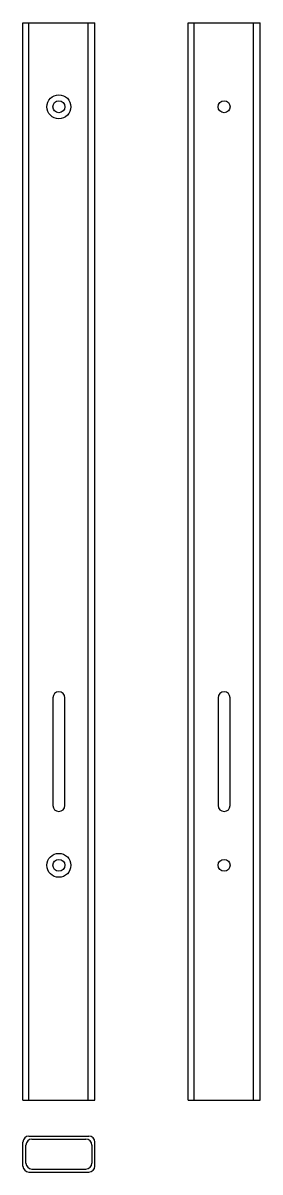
# Model space of a CAD drawing. Header units: inches. Extents: x 0 to 47.9, y 0 to 48.
# Drawn here: x 0 to 9.9, y 0 to 48 of the extents above; entities that cross this region are included whole.
import ezdxf

# ---------------------------------------------------------------- set-up
doc = ezdxf.new("R2010")
doc.units = ezdxf.units.IN
doc.header["$MEASUREMENT"] = 0
doc.layers.get('0').update_dxf_attribs({"lineweight": 25, "true_color": 0xffffff})
doc.layers.add('Dimensions', color=4, linetype='Continuous', lineweight=25, true_color=0x00ffff)

msp = doc.modelspace()

# ---------------------------------------------------------------- linework, layer by layer
for p, q in [((0, 3), (0, 48)), ((0, 48), (3, 48)), ((0.25, 3), (0.25, 48)), ((2.724, 3), (2.724, 48)), ((3, 3), (3, 48)), ((6.9, 3), (6.9, 48)), ((6.9, 48), (9.9, 48)), ((7.15, 3), (7.15, 48)), ((8.4, 48), (8.4, 48)), ((9.624, 3), (9.624, 48)), ((9.9, 3), (9.9, 48)), ((1.25, 19.812), (1.25, 15.312)), ((1.75, 15.312), (1.75, 19.812)), ((8.15, 19.812), (8.15, 15.312)), ((8.65, 15.312), (8.65, 19.812)), ((0, 3), (3, 3)), ((6.9, 3), (9.9, 3)), ((0.25, 1.5), (2.75, 1.5)), ((0, 0.25), (0, 1.25)), ((0.125, 0.375), (0.125, 1.125)), ((0.375, 1.375), (2.625, 1.375)), ((2.875, 1.125), (2.875, 0.375)), ((3, 0.25), (3, 1.25)), ((0.25, 0), (2.75, 0)), ((0.375, 0.125), (2.625, 0.125))]:
    msp.add_line(p, q)
for centre, radius in [((1.5, 44.5), 0.5), ((1.5, 44.5), 0.25), ((8.4, 44.5), 0.25), ((1.5, 12.812), 0.5), ((1.5, 12.812), 0.25), ((8.4, 12.812), 0.25)]:
    msp.add_circle(centre, radius)
for centre, start, end in [((1.5, 19.812), 0, 180), ((8.4, 19.812), 0, 180), ((1.5, 15.312), 180, 0), ((8.4, 15.312), 180, 0), ((0.25, 1.25), 90, 180), ((2.75, 1.25), 0, 90), ((0.375, 1.125), 90, 180), ((2.625, 1.125), 0, 90), ((0.25, 0.25), 180, 270), ((0.375, 0.375), 180, 270), ((2.75, 0.25), 270, 0)]:
    msp.add_arc(centre, 0.25, start, end)
at = {"layer": 'Dimensions'}
msp.add_arc((2.625, 0.375), 0.25, 270, 0, dxfattribs=at)

doc.saveas('drawing.dxf')
